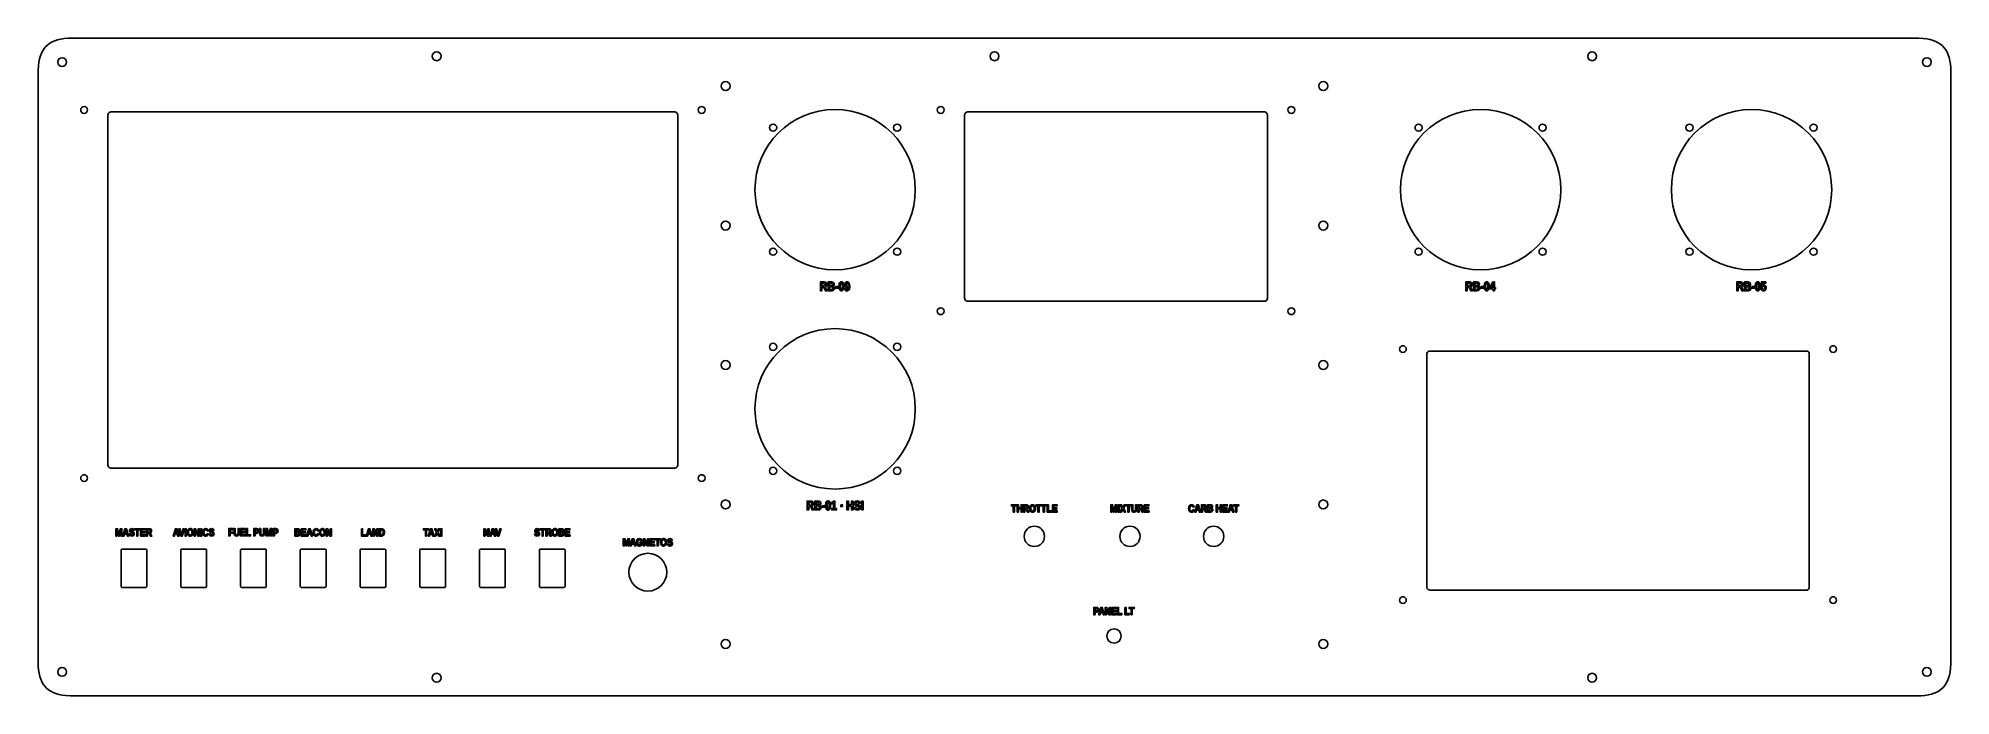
# Model space of a CAD drawing. Header units: metres. Extents: x 0 to 960, y 0 to 330.
import ezdxf

# ---------------------------------------------------------------- set-up
doc = ezdxf.new("R2010")
doc.units = ezdxf.units.M

msp = doc.modelspace()

# ---------------------------------------------------------------- linework, layer by layer
at = {"layer": 'CUT'}
for points in [[(16, 330), (944, 330), (946.0847, 329.9273), (947.9622, 329.7186), (949.6513, 329.3868), (951.1697, 328.9424), (952.5336, 328.3934), (953.7577, 327.7453), (954.8551, 327.001), (955.8366, 326.1602), (956.7107, 325.2199), (957.4834, 324.1745), (958.1579, 323.0158), (958.7348, 321.7333), (959.2117, 320.3148), (959.5836, 318.7461), (959.8431, 317.0118), (959.9806, 315.0953), (960, 314), (960, 16), (959.9273, 13.9153), (959.7186, 12.0378), (959.3868, 10.3487), (958.9424, 8.8303), (958.3934, 7.4664), (957.7453, 6.2423), (957.001, 5.1449), (956.1602, 4.1634), (955.2199, 3.2893), (954.1745, 2.5166), (953.0158, 1.8421), (951.7333, 1.2652), (950.3148, 0.7883), (948.7461, 0.4164), (947.0118, 0.1569), (945.0953, 0.0194), (944, 0), (16, 0), (13.9153, 0.0727), (12.0378, 0.2814), (10.3487, 0.6132), (8.8303, 1.0576), (7.4664, 1.6066), (6.2423, 2.2547), (5.1449, 2.999), (4.1634, 3.8398), (3.2893, 4.7801), (2.5166, 5.8255), (1.8421, 6.9842), (1.2652, 8.2667), (0.7883, 9.6852), (0.4164, 11.2539), (0.1569, 12.9882), (0.0194, 14.9047), (0, 16), (0, 314), (0.0727, 316.0847), (0.2814, 317.9622), (0.6132, 319.6513), (1.0576, 321.1697), (1.6066, 322.5336), (2.2547, 323.7577), (2.999, 324.8551), (3.8398, 325.8366), (4.7801, 326.7107), (5.8255, 327.4834), (6.9842, 328.1579), (8.2667, 328.7348), (9.6852, 329.2117), (11.2539, 329.5836), (12.9882, 329.8431), (14.9047, 329.9806), (16, 330)], [(35, 291.5), (35, 115.75), (35.0721, 115.2904), (35.2816, 114.875), (35.6083, 114.5438), (36.0208, 114.3286), (36.5, 114.25), (319.5, 114.25), (319.9596, 114.3221), (320.375, 114.5316), (320.7062, 114.8583), (320.9214, 115.2708), (321, 115.75), (321, 291.5), (320.9279, 291.9596), (320.7184, 292.375), (320.3917, 292.7062), (319.9792, 292.9214), (319.5, 293), (36.5, 293), (36.0404, 292.9279), (35.625, 292.7184), (35.2938, 292.3917), (35.0786, 291.9792), (35, 291.5)], [(465, 291.5), (465, 199.5), (465.0721, 199.0404), (465.2816, 198.625), (465.6083, 198.2938), (466.0208, 198.0786), (466.5, 198), (615.5, 198), (615.9596, 198.0721), (616.375, 198.2816), (616.7062, 198.6083), (616.9214, 199.0208), (617, 199.5), (617, 291.5), (616.9279, 291.9596), (616.7184, 292.375), (616.3917, 292.7062), (615.9792, 292.9214), (615.5, 293), (466.5, 293), (466.0404, 292.9279), (465.625, 292.7184), (465.2938, 292.3917), (465.0786, 291.9792), (465, 291.5)], [(697, 171.5), (697, 54.5), (697.0721, 54.0404), (697.2816, 53.625), (697.6083, 53.2938), (698.0208, 53.0786), (698.5, 53), (887.5, 53), (887.9596, 53.0721), (888.375, 53.2816), (888.7062, 53.6083), (888.9214, 54.0208), (889, 54.5), (889, 171.5), (888.9279, 171.9596), (888.7184, 172.375), (888.3917, 172.7062), (887.9792, 172.9214), (887.5, 173), (698.5, 173), (698.0404, 172.9279), (697.625, 172.7184), (697.2938, 172.3917), (697.0786, 171.9792), (697, 171.5)], [(41.55, 73.1), (41.55, 54.9), (41.621, 54.6432), (41.8138, 54.4593), (42.0386, 54.4001), (42.05, 54.4), (53.95, 54.4), (54.2068, 54.471), (54.3907, 54.6638), (54.4499, 54.8886), (54.45, 54.9), (54.45, 73.1), (54.379, 73.3568), (54.1862, 73.5407), (53.9614, 73.5999), (53.95, 73.6), (42.05, 73.6), (41.7932, 73.529), (41.6093, 73.3362), (41.5651, 73.2218), (41.55, 73.1)], [(71.55, 73.1), (71.55, 54.9), (71.621, 54.6432), (71.8138, 54.4593), (72.0386, 54.4001), (72.05, 54.4), (83.95, 54.4), (84.2068, 54.471), (84.3907, 54.6638), (84.4499, 54.8886), (84.45, 54.9), (84.45, 73.1), (84.379, 73.3568), (84.1862, 73.5407), (83.9614, 73.5999), (83.95, 73.6), (72.05, 73.6), (71.7932, 73.529), (71.6093, 73.3362), (71.5651, 73.2218), (71.55, 73.1)], [(101.55, 73.1), (101.55, 54.9), (101.621, 54.6432), (101.8138, 54.4593), (102.0386, 54.4001), (102.05, 54.4), (113.95, 54.4), (114.2068, 54.471), (114.3907, 54.6638), (114.4499, 54.8886), (114.45, 54.9), (114.45, 73.1), (114.379, 73.3568), (114.1862, 73.5407), (113.9614, 73.5999), (113.95, 73.6), (102.05, 73.6), (101.7932, 73.529), (101.6093, 73.3362), (101.5651, 73.2218), (101.55, 73.1)], [(131.55, 73.1), (131.55, 54.9), (131.621, 54.6432), (131.8138, 54.4593), (132.0386, 54.4001), (132.05, 54.4), (143.95, 54.4), (144.2068, 54.471), (144.3907, 54.6638), (144.4499, 54.8886), (144.45, 54.9), (144.45, 73.1), (144.379, 73.3568), (144.1862, 73.5407), (143.9614, 73.5999), (143.95, 73.6), (132.05, 73.6), (131.7932, 73.529), (131.6093, 73.3362), (131.5651, 73.2218), (131.55, 73.1)], [(161.55, 73.1), (161.55, 54.9), (161.621, 54.6432), (161.8138, 54.4593), (162.0386, 54.4001), (162.05, 54.4), (173.95, 54.4), (174.2068, 54.471), (174.3907, 54.6638), (174.4499, 54.8886), (174.45, 54.9), (174.45, 73.1), (174.379, 73.3568), (174.1862, 73.5407), (173.9614, 73.5999), (173.95, 73.6), (162.05, 73.6), (161.7932, 73.529), (161.6093, 73.3362), (161.5651, 73.2218), (161.55, 73.1)], [(191.55, 73.1), (191.55, 54.9), (191.621, 54.6432), (191.8138, 54.4593), (192.0386, 54.4001), (192.05, 54.4), (203.95, 54.4), (204.2068, 54.471), (204.3907, 54.6638), (204.4499, 54.8886), (204.45, 54.9), (204.45, 73.1), (204.379, 73.3568), (204.1862, 73.5407), (203.9614, 73.5999), (203.95, 73.6), (192.05, 73.6), (191.7932, 73.529), (191.6093, 73.3362), (191.5651, 73.2218), (191.55, 73.1)], [(221.55, 73.1), (221.55, 54.9), (221.621, 54.6432), (221.8138, 54.4593), (222.0386, 54.4001), (222.05, 54.4), (233.95, 54.4), (234.2068, 54.471), (234.3907, 54.6638), (234.4499, 54.8886), (234.45, 54.9), (234.45, 73.1), (234.379, 73.3568), (234.1862, 73.5407), (233.9614, 73.5999), (233.95, 73.6), (222.05, 73.6), (221.7932, 73.529), (221.6093, 73.3362), (221.5651, 73.2218), (221.55, 73.1)], [(251.55, 73.1), (251.55, 54.9), (251.621, 54.6432), (251.8138, 54.4593), (252.0386, 54.4001), (252.05, 54.4), (263.95, 54.4), (264.2068, 54.471), (264.3907, 54.6638), (264.4499, 54.8886), (264.45, 54.9), (264.45, 73.1), (264.379, 73.3568), (264.1862, 73.5407), (263.9614, 73.5999), (263.95, 73.6), (252.05, 73.6), (251.7932, 73.529), (251.6093, 73.3362), (251.5651, 73.2218), (251.55, 73.1)]]:
    msp.add_lwpolyline(points, close=True, dxfattribs=at)
for centre, radius in [((12, 318), 2.25), ((200, 321), 2.25), ((480, 321), 2.25), ((780, 321), 2.25), ((948, 318), 2.25), ((345, 306), 2.25), ((645, 306), 2.25), ((23, 294), 1.7), ((333, 294), 1.7), ((400, 254), 40.25), ((453, 294), 1.7), ((629, 294), 1.7), ((724, 254), 40.25), ((860, 254), 40.25), ((368.875, 285.125), 1.8), ((431.125, 285.125), 1.8), ((692.875, 285.125), 1.8), ((755.125, 285.125), 1.8), ((828.875, 285.125), 1.8), ((891.125, 285.125), 1.8), ((345, 236), 2.25), ((645, 236), 2.25), ((368.875, 222.875), 1.8), ((431.125, 222.875), 1.8), ((692.875, 222.875), 1.8), ((755.125, 222.875), 1.8), ((828.875, 222.875), 1.8), ((891.125, 222.875), 1.8), ((453, 193), 1.7), ((629, 193), 1.7), ((400, 144), 40.25), ((368.875, 175.125), 1.8), ((431.125, 175.125), 1.8), ((685, 174), 1.7), ((901, 174), 1.7), ((345, 166), 2.25), ((645, 166), 2.25), ((23, 109.25), 1.7), ((333, 109.25), 1.7), ((368.875, 112.875), 1.8), ((431.125, 112.875), 1.8), ((345, 96), 2.25), ((645, 96), 2.25), ((500, 80), 5.1), ((548, 80), 5.1), ((590, 80), 5.1), ((306, 62), 9.5), ((685, 48), 1.7), ((901, 48), 1.7), ((540, 30), 3.6), ((345, 26), 2.25), ((645, 26), 2.25), ((12, 12), 2.25), ((200, 9), 2.25), ((780, 9), 2.25), ((948, 12), 2.25)]:
    msp.add_circle(centre, radius, dxfattribs=at)
at = {"layer": 'ENGRAVE'}
for points in [[(394.2923, 204.9625), (395.1363, 203.2829), (395.9929, 203.2829), (395.0072, 205.1458), (395.3284, 205.3043), (395.5835, 205.5731), (395.7504, 205.939), (395.8102, 206.3931), (395.7267, 206.9432), (395.4733, 207.3593), (395.0481, 207.6241), (394.4529, 207.7171), (392.6358, 207.7171), (392.6358, 203.2829), (393.3979, 203.2829), (393.3979, 204.9625), (394.2923, 204.9625)], [(394.8701, 206.8349), (395.0096, 206.6123), (395.045, 206.3555), (395.0055, 206.086), (394.8875, 205.8746), (394.686, 205.7366), (394.3931, 205.6881), (393.3979, 205.6881), (393.3979, 206.9915), (394.3742, 206.9915), (394.7347, 206.9231), (394.8701, 206.8349)], [(399.5648, 203.9697), (399.6676, 204.363), (399.6767, 204.5464), (399.6049, 204.9969), (399.4451, 205.2766), (399.1651, 205.4975), (398.7728, 205.6157), (399.1234, 205.7822), (399.2939, 205.9671), (399.4369, 206.3157), (399.4657, 206.6056), (399.3775, 207.0969), (399.1161, 207.4439), (398.691, 207.6495), (398.1178, 207.7171), (396.4518, 207.7171), (396.4518, 203.2829), (398.2721, 203.2829), (398.8138, 203.3537), (399.261, 203.5769), (399.433, 203.7513), (399.5648, 203.9697)], [(398.5444, 206.9054), (398.67, 206.7103), (398.7004, 206.4792), (398.6333, 206.1704), (398.5539, 206.0673), (398.3276, 205.9548), (398.0863, 205.93), (397.214, 205.93), (397.214, 207.0318), (398.08, 207.0318), (398.3504, 207.0002), (398.5444, 206.9054)], [(398.8547, 204.9161), (398.9114, 204.6191), (398.8579, 204.3031), (398.7099, 204.1024), (398.4877, 203.9982), (398.2091, 203.9682), (397.214, 203.9682), (397.214, 205.2447), (398.1776, 205.2447), (398.4674, 205.213), (398.6987, 205.1089), (398.8547, 204.9161)], [(400.123, 205.3388), (400.123, 204.5729), (401.1292, 204.5729), (401.4646, 204.5729), (401.4646, 205.3388), (400.123, 205.3388)], [(404.3033, 204.4263), (404.3924, 205.1684), (404.3995, 205.4985), (404.305, 206.6098), (404.1092, 207.1962), (404.0436, 207.3112), (403.769, 207.6089), (403.6483, 207.6786), (403.1555, 207.7843), (402.6374, 207.6786), (402.3597, 207.4738), (402.236, 207.3112), (402.0436, 206.8745), (401.976, 206.6098), (401.8903, 205.8515), (401.8832, 205.4985), (401.976, 204.4232), (402.2343, 203.7179), (402.5101, 203.4064), (402.6296, 203.3323), (403.0078, 203.2221), (403.1335, 203.2157), (403.5374, 203.2885), (403.6388, 203.3337), (403.9199, 203.5588), (404.0388, 203.7211), (404.1892, 204.032), (404.3033, 204.4263)], [(403.6437, 206.273), (403.672, 205.4985), (403.642, 204.7379), (403.5475, 204.2491), (403.3823, 203.9898), (403.1398, 203.9145), (402.891, 203.9898), (402.7287, 204.2491), (402.6391, 204.7379), (402.6107, 205.4985), (402.6374, 206.2667), (402.7272, 206.7555), (402.8942, 207.0116), (403.1492, 207.0855), (403.3901, 207.0131), (403.5524, 206.7601), (403.6437, 206.273)], [(407.0098, 203.8005), (407.2122, 204.2748), (407.3371, 204.958), (407.3641, 205.5342), (407.3642, 205.5645), (407.2792, 206.5575), (407.0318, 207.2491), (406.7577, 207.5686), (406.6287, 207.6532), (406.2581, 207.7721), (406.073, 207.7843), (405.536, 207.6845), (405.136, 207.3937), (404.8872, 206.9243), (404.8007, 206.2919), (404.8746, 205.6761), (405.0856, 205.2115), (405.4163, 204.917), (405.8463, 204.8147), (406.0934, 204.8477), (406.3218, 204.9438), (406.5139, 205.1013), (406.6493, 205.3188), (406.6036, 204.6934), (406.4744, 204.256), (406.276, 203.9991), (406.0132, 203.9145), (405.7657, 203.9861), (405.7155, 204.027), (405.5787, 204.258), (405.5471, 204.374), (404.8668, 204.2584), (405.0195, 203.7858), (405.2557, 203.4614), (405.5817, 203.2756), (406.0037, 203.2157), (406.4265, 203.2885), (406.7586, 203.4914), (406.8915, 203.6316), (407.0098, 203.8005)], [(406.5611, 206.539), (406.5958, 206.1849), (406.55, 205.8714), (406.4272, 205.6495), (406.254, 205.5172), (406.0573, 205.4731), (405.832, 205.5344), (405.6682, 205.7045), (405.5706, 205.9627), (405.5376, 206.2856), (405.5723, 206.6195), (405.6745, 206.8714), (405.8368, 207.0303), (406.0541, 207.0855), (406.2872, 207.0163), (406.4572, 206.8256), (406.5611, 206.539)], [(718.2088, 204.9625), (719.0528, 203.2829), (719.9094, 203.2829), (718.9237, 205.1458), (719.245, 205.3043), (719.5, 205.5731), (719.667, 205.939), (719.7268, 206.3931), (719.6432, 206.9432), (719.3898, 207.3593), (718.9647, 207.6241), (718.3695, 207.7171), (716.5523, 207.7171), (716.5523, 203.2829), (717.3145, 203.2829), (717.3145, 204.9625), (718.2088, 204.9625)], [(718.7866, 206.8349), (718.9261, 206.6123), (718.9615, 206.3555), (718.922, 206.086), (718.8041, 205.8746), (718.6025, 205.7366), (718.3096, 205.6881), (717.3145, 205.6881), (717.3145, 206.9915), (718.2907, 206.9915), (718.6513, 206.9231), (718.7866, 206.8349)], [(723.4813, 203.9697), (723.5842, 204.363), (723.5932, 204.5464), (723.5214, 204.9969), (723.3616, 205.2766), (723.0816, 205.4975), (722.6894, 205.6157), (723.0399, 205.7822), (723.2105, 205.9671), (723.3534, 206.3157), (723.3822, 206.6056), (723.294, 207.0969), (723.0327, 207.4439), (722.6075, 207.6495), (722.0343, 207.7171), (720.3684, 207.7171), (720.3684, 203.2829), (722.1887, 203.2829), (722.7303, 203.3537), (723.1775, 203.5769), (723.3495, 203.7513), (723.4813, 203.9697)], [(722.461, 206.9054), (722.5865, 206.7103), (722.617, 206.4792), (722.5499, 206.1704), (722.4704, 206.0673), (722.2442, 205.9548), (722.0029, 205.93), (721.1305, 205.93), (721.1305, 207.0318), (721.9966, 207.0318), (722.267, 207.0002), (722.461, 206.9054)], [(722.7713, 204.9161), (722.828, 204.6191), (722.7744, 204.3031), (722.6264, 204.1024), (722.4043, 203.9982), (722.1257, 203.9682), (721.1305, 203.9682), (721.1305, 205.2447), (722.0942, 205.2447), (722.3839, 205.213), (722.6153, 205.1089), (722.7713, 204.9161)], [(724.0396, 205.3388), (724.0396, 204.5729), (725.0458, 204.5729), (725.3812, 204.5729), (725.3812, 205.3388), (724.0396, 205.3388)], [(728.2199, 204.4263), (728.309, 205.1684), (728.316, 205.4985), (728.2216, 206.6098), (728.0257, 207.1962), (727.9602, 207.3112), (727.6856, 207.6089), (727.5648, 207.6786), (727.0721, 207.7843), (726.5539, 207.6786), (726.2762, 207.4738), (726.1525, 207.3112), (725.9601, 206.8745), (725.8926, 206.6098), (725.8069, 205.8515), (725.7998, 205.4985), (725.8926, 204.4232), (726.1508, 203.7179), (726.4267, 203.4064), (726.5462, 203.3323), (726.9244, 203.2221), (727.05, 203.2157), (727.454, 203.2885), (727.5554, 203.3337), (727.8364, 203.5588), (727.9553, 203.7211), (728.1058, 204.032), (728.2199, 204.4263)], [(727.5602, 206.273), (727.5886, 205.4985), (727.5585, 204.7379), (727.4641, 204.2491), (727.2988, 203.9898), (727.0563, 203.9145), (726.8076, 203.9898), (726.6453, 204.2491), (726.5556, 204.7379), (726.5273, 205.4985), (726.5539, 206.2667), (726.6438, 206.7555), (726.8107, 207.0116), (727.0658, 207.0855), (727.3066, 207.0131), (727.4689, 206.7601), (727.5602, 206.273)], [(730.9627, 203.2829), (730.9627, 204.1832), (731.4477, 204.1832), (731.4477, 204.8416), (730.9627, 204.8416), (730.9627, 207.7171), (730.1502, 207.7171), (728.6133, 204.8513), (728.6133, 204.1832), (730.2698, 204.1832), (730.2698, 203.2829), (730.9627, 203.2829)], [(730.2713, 206.4336), (730.2698, 206.2936), (730.2698, 204.8416), (729.2054, 204.8416), (730.0494, 206.4124), (730.1155, 206.5382), (730.188, 206.685), (730.2509, 206.8221), (730.2919, 206.9172), (730.2839, 206.7864), (730.2761, 206.6117), (730.2713, 206.4336)], [(854.2687, 204.9625), (855.1127, 203.2829), (855.9693, 203.2829), (854.9836, 205.1458), (855.3048, 205.3043), (855.5599, 205.5731), (855.7268, 205.939), (855.7866, 206.3931), (855.7031, 206.9432), (855.4497, 207.3593), (855.0245, 207.6241), (854.4293, 207.7171), (852.6122, 207.7171), (852.6122, 203.2829), (853.3743, 203.2829), (853.3743, 204.9625), (854.2687, 204.9625)], [(854.8465, 206.8349), (854.9859, 206.6123), (855.0214, 206.3555), (854.9819, 206.086), (854.8639, 205.8746), (854.6623, 205.7366), (854.3695, 205.6881), (853.3743, 205.6881), (853.3743, 206.9915), (854.3506, 206.9915), (854.7111, 206.9231), (854.8465, 206.8349)], [(859.5412, 203.9697), (859.644, 204.363), (859.6531, 204.5464), (859.5813, 204.9969), (859.4215, 205.2766), (859.1415, 205.4975), (858.7492, 205.6157), (859.0998, 205.7822), (859.2703, 205.9671), (859.4133, 206.3157), (859.4421, 206.6056), (859.3539, 207.0969), (859.0925, 207.4439), (858.6673, 207.6495), (858.0942, 207.7171), (856.4282, 207.7171), (856.4282, 203.2829), (858.2485, 203.2829), (858.7902, 203.3537), (859.2374, 203.5769), (859.4094, 203.7513), (859.5412, 203.9697)], [(858.5208, 206.9054), (858.6464, 206.7103), (858.6768, 206.4792), (858.6097, 206.1704), (858.5302, 206.0673), (858.304, 205.9548), (858.0627, 205.93), (857.1903, 205.93), (857.1903, 207.0318), (858.0564, 207.0318), (858.3268, 207.0002), (858.5208, 206.9054)], [(858.8311, 204.9161), (858.8878, 204.6191), (858.8343, 204.3031), (858.6862, 204.1024), (858.4641, 203.9982), (858.1855, 203.9682), (857.1903, 203.9682), (857.1903, 205.2447), (858.154, 205.2447), (858.4437, 205.213), (858.6751, 205.1089), (858.8311, 204.9161)], [(860.0994, 205.3388), (860.0994, 204.5729), (861.1056, 204.5729), (861.441, 204.5729), (861.441, 205.3388), (860.0994, 205.3388)], [(864.2797, 204.4263), (864.3688, 205.1684), (864.3759, 205.4985), (864.2814, 206.6098), (864.0855, 207.1962), (864.02, 207.3112), (863.7454, 207.6089), (863.6247, 207.6786), (863.1319, 207.7843), (862.6138, 207.6786), (862.3361, 207.4738), (862.2123, 207.3112), (862.02, 206.8745), (861.9524, 206.6098), (861.8667, 205.8515), (861.8596, 205.4985), (861.9524, 204.4232), (862.2107, 203.7179), (862.4865, 203.4064), (862.606, 203.3323), (862.9842, 203.2221), (863.1099, 203.2157), (863.5138, 203.2885), (863.6152, 203.3337), (863.8963, 203.5588), (864.0152, 203.7211), (864.1656, 204.032), (864.2797, 204.4263)], [(863.6201, 206.273), (863.6484, 205.4985), (863.6184, 204.7379), (863.5239, 204.2491), (863.3587, 203.9898), (863.1162, 203.9145), (862.8674, 203.9898), (862.7051, 204.2491), (862.6154, 204.7379), (862.5871, 205.4985), (862.6138, 206.2667), (862.7036, 206.7555), (862.8705, 207.0116), (863.1256, 207.0855), (863.3664, 207.0131), (863.5287, 206.7601), (863.6201, 206.273)], [(867.3011, 204.1374), (867.3878, 204.7513), (867.3106, 205.3465), (867.087, 205.8067), (866.7279, 206.1053), (866.3641, 206.2069), (866.2478, 206.2121), (865.8619, 206.129), (865.5896, 205.9298), (865.6494, 207.0587), (867.1768, 207.0587), (867.1768, 207.7171), (864.9881, 207.7171), (864.8621, 205.2178), (865.5707, 205.2178), (865.7674, 205.4177), (866.0651, 205.5), (866.3076, 205.4465), (866.4886, 205.2924), (866.602, 205.0501), (866.6414, 204.7324), (866.5737, 204.2958), (866.4808, 204.1252), (866.257, 203.9515), (866.0494, 203.9145), (865.81, 203.96), (865.6446, 204.0812), (865.5407, 204.2542), (865.4825, 204.4555), (864.7582, 204.3833), (864.8793, 203.925), (865.125, 203.5531), (865.5077, 203.3052), (866.0399, 203.2157), (866.5168, 203.2885), (866.6226, 203.3304), (866.9694, 203.5681), (867.0446, 203.6506), (867.3011, 204.1374)], [(387.6154, 94.9625), (388.4594, 93.2829), (389.316, 93.2829), (388.3303, 95.1458), (388.6515, 95.3043), (388.9066, 95.5731), (389.0735, 95.939), (389.1333, 96.3931), (389.0498, 96.9432), (388.7963, 97.3593), (388.3712, 97.6241), (387.776, 97.7171), (385.9589, 97.7171), (385.9589, 93.2829), (386.721, 93.2829), (386.721, 94.9625), (387.6154, 94.9625)], [(388.1932, 96.8349), (388.3326, 96.6123), (388.368, 96.3555), (388.3286, 96.086), (388.2106, 95.8746), (388.009, 95.7366), (387.7162, 95.6881), (386.721, 95.6881), (386.721, 96.9915), (387.6973, 96.9915), (388.0578, 96.9231), (388.1932, 96.8349)], [(392.8878, 93.9697), (392.9907, 94.363), (392.9997, 94.5464), (392.928, 94.9969), (392.7682, 95.2766), (392.4881, 95.4975), (392.0959, 95.6157), (392.4465, 95.7822), (392.617, 95.9671), (392.76, 96.3157), (392.7887, 96.6056), (392.7006, 97.0969), (392.4392, 97.4439), (392.014, 97.6495), (391.4409, 97.7171), (389.7749, 97.7171), (389.7749, 93.2829), (391.5952, 93.2829), (392.1369, 93.3537), (392.584, 93.5769), (392.756, 93.7513), (392.8878, 93.9697)], [(391.8675, 96.9054), (391.9931, 96.7103), (392.0235, 96.4792), (391.9564, 96.1704), (391.8769, 96.0673), (391.6507, 95.9548), (391.4094, 95.93), (390.537, 95.93), (390.537, 97.0318), (391.4031, 97.0318), (391.6735, 97.0002), (391.8675, 96.9054)], [(397.6264, 94.4263), (397.7155, 95.1684), (397.7226, 95.4985), (397.6281, 96.6098), (397.4322, 97.1962), (397.3667, 97.3112), (397.0921, 97.6089), (396.9714, 97.6786), (396.4786, 97.7843), (395.9605, 97.6786), (395.6827, 97.4738), (395.559, 97.3112), (395.3667, 96.8745), (395.2991, 96.6098), (395.2134, 95.8515), (395.2063, 95.4985), (395.2991, 94.4232), (395.5574, 93.7179), (395.8332, 93.4064), (395.9527, 93.3323), (396.3309, 93.2221), (396.4566, 93.2157), (396.8605, 93.2885), (396.9619, 93.3337), (397.243, 93.5588), (397.3619, 93.7211), (397.5123, 94.032), (397.6264, 94.4263)], [(396.9668, 96.273), (396.9951, 95.4985), (396.9651, 94.7379), (396.8706, 94.2491), (396.7054, 93.9898), (396.4629, 93.9145), (396.2141, 93.9898), (396.0518, 94.2491), (395.9621, 94.7379), (395.9338, 95.4985), (395.9605, 96.2667), (396.0503, 96.7555), (396.2172, 97.0116), (396.4723, 97.0855), (396.7131, 97.0131), (396.8754, 96.7601), (396.9668, 96.273)], [(398.2749, 93.9413), (398.2749, 93.2829), (400.7345, 93.2829), (400.7345, 93.9413), (399.9, 93.9413), (399.9, 97.7171), (399.2134, 97.7171), (398.3033, 96.9965), (398.3033, 96.3012), (399.1756, 96.965), (399.1756, 93.9413), (398.2749, 93.9413)], [(408.2721, 95.1775), (408.2721, 93.2829), (408.8437, 93.2829), (409.0342, 93.2829), (409.0342, 97.7171), (408.2721, 97.7171), (408.2721, 95.9434), (406.6881, 95.9434), (406.6881, 97.7171), (405.9259, 97.7171), (405.9259, 93.2829), (406.6881, 93.2829), (406.6881, 95.1775), (408.2721, 95.1775)], [(412.6187, 94.0091), (412.7086, 94.5598), (412.6534, 95.006), (412.5022, 95.3312), (412.274, 95.5621), (411.9889, 95.7223), (411.6693, 95.8363), (411.3324, 95.9312), (410.9765, 96.0316), (410.6994, 96.1485), (410.5182, 96.3253), (410.4537, 96.5953), (410.4867, 96.799), (410.5986, 96.968), (410.811, 97.0832), (411.1465, 97.1259), (411.5199, 97.0583), (411.6456, 96.981), (411.8185, 96.7436), (411.8772, 96.5497), (412.6141, 96.6726), (412.4676, 97.1622), (412.1967, 97.5103), (411.7701, 97.7164), (411.1591, 97.7843), (410.5797, 97.715), (410.1214, 97.496), (409.8718, 97.2114), (409.819, 97.1103), (409.7187, 96.7177), (409.7105, 96.5435), (409.7609, 96.1221), (409.9009, 95.8093), (410.1119, 95.5846), (410.3733, 95.4274), (410.6679, 95.3142), (410.9796, 95.2271), (411.3527, 95.124), (411.6676, 94.9991), (411.8866, 94.8067), (411.9685, 94.5074), (411.8997, 94.2072), (411.7638, 94.0579), (411.4698, 93.9407), (411.1717, 93.9145), (410.7922, 93.9632), (410.5324, 94.1017), (410.3687, 94.3142), (410.2774, 94.585), (409.5404, 94.437), (409.7183, 93.9115), (410.038, 93.5282), (410.5119, 93.2947), (411.1497, 93.2157), (411.8535, 93.3119), (412.3384, 93.5848), (412.5038, 93.7793), (412.6187, 94.0091)], [(413.2759, 97.7171), (413.2759, 93.2829), (413.8498, 93.2829), (414.0411, 93.2829), (414.0411, 97.7171), (413.2759, 97.7171)], [(392.1778, 94.9161), (392.2345, 94.6191), (392.1809, 94.3031), (392.0329, 94.1024), (391.8108, 93.9982), (391.5322, 93.9682), (390.537, 93.9682), (390.537, 95.2447), (391.5007, 95.2447), (391.7904, 95.213), (392.0218, 95.1089), (392.1778, 94.9161)], [(393.4461, 95.3388), (393.4461, 94.5729), (394.4523, 94.5729), (394.7877, 94.5729), (394.7877, 95.3388), (393.4461, 95.3388)], [(402.7861, 95.9031), (402.7861, 94.9491), (403.6742, 94.9491), (403.6742, 95.9031), (402.7861, 95.9031)], [(490.075, 92.1685), (490.075, 95.2432), (491.048, 95.2432), (491.048, 95.8315), (488.475, 95.8315), (488.475, 95.2432), (489.4454, 95.2432), (489.4454, 92.1685), (490.075, 92.1685)], [(493.3191, 93.7336), (493.3191, 92.1685), (493.9487, 92.1685), (493.9487, 95.8315), (493.3191, 95.8315), (493.3191, 94.3663), (492.0105, 94.3663), (492.0105, 95.8315), (491.381, 95.8315), (491.381, 92.1685), (492.0105, 92.1685), (492.0105, 93.7336), (493.3191, 93.7336)], [(495.9018, 93.556), (496.599, 92.1685), (497.3066, 92.1685), (496.4923, 93.7074), (496.7577, 93.8384), (496.9684, 94.0604), (497.1063, 94.3627), (497.1557, 94.7378), (497.0867, 95.1922), (496.8774, 95.536), (496.5261, 95.7547), (496.0345, 95.8315), (494.5334, 95.8315), (494.5334, 92.1685), (495.1629, 92.1685), (495.1629, 93.556), (495.9018, 93.556)], [(496.3791, 95.1027), (496.501, 94.8959), (496.5235, 94.7068), (496.4909, 94.4841), (496.3935, 94.3094), (496.227, 94.1955), (495.985, 94.1554), (495.1629, 94.1554), (495.1629, 95.2321), (495.9694, 95.2321), (496.2045, 95.1997), (496.3791, 95.1027)], [(500.5058, 93.2348), (500.6099, 94.0156), (500.5096, 94.7872), (500.2941, 95.2692), (500.2171, 95.3767), (499.8934, 95.6706), (499.741, 95.7541), (499.3144, 95.8737), (499.0906, 95.887), (498.5916, 95.8143), (498.4414, 95.7555), (498.079, 95.5065), (497.9653, 95.3807), (497.7342, 94.9737), (497.6727, 94.7912), (497.5739, 94.0156), (497.6687, 93.253), (497.8781, 92.7612), (497.9537, 92.6505), (498.2735, 92.3446), (498.4272, 92.2549), (498.8398, 92.1298), (499.088, 92.113), (499.5707, 92.1857), (499.7266, 92.2483), (500.0886, 92.5026), (500.2053, 92.6335), (500.3787, 92.9088), (500.5058, 93.2348)], [(499.9113, 94.5392), (499.9673, 94.0156), (499.9165, 93.4946), (499.7578, 93.0818), (499.4846, 92.8102), (499.088, 92.7124), (498.7068, 92.809), (498.431, 93.078), (498.2645, 93.4894), (498.2087, 94.0156), (498.2633, 94.5392), (498.4298, 94.9402), (498.7056, 95.1974), (499.0906, 95.2876), (499.4704, 95.1974), (499.7448, 94.9402), (499.9113, 94.5392)], [(502.4403, 92.1685), (502.4403, 95.2432), (503.4133, 95.2432), (503.4133, 95.8315), (500.8404, 95.8315), (500.8404, 95.2432), (501.8108, 95.2432), (501.8108, 92.1685), (502.4403, 92.1685)], [(505.1043, 92.1685), (505.1043, 95.2432), (506.0773, 95.2432), (506.0773, 95.8315), (503.5044, 95.8315), (503.5044, 95.2432), (504.4748, 95.2432), (504.4748, 92.1685), (505.1043, 92.1685)], [(506.4103, 95.8315), (506.4103, 92.1685), (508.6528, 92.1685), (508.6528, 92.7568), (507.0399, 92.7568), (507.0399, 95.8315), (506.4103, 95.8315)], [(509.0743, 95.8315), (509.0743, 92.1685), (511.525, 92.1685), (511.525, 92.7568), (509.7039, 92.7568), (509.7039, 93.7225), (511.309, 93.7225), (511.309, 94.3108), (509.7039, 94.3108), (509.7039, 95.2432), (511.4391, 95.2432), (511.4391, 95.8315), (509.0743, 95.8315)], [(540.9028, 94.418), (540.9028, 92.1963), (541.4621, 92.1963), (541.4621, 95.8592), (540.6218, 95.8592), (540.0937, 93.7997), (540.0703, 93.7091), (540.0443, 93.6058), (540.0183, 93.4944), (539.9923, 93.3833), (539.935, 93.1248), (539.8804, 93.3893), (539.831, 93.615), (539.7867, 93.8125), (539.2482, 95.8592), (538.4053, 95.8592), (538.4053, 92.1963), (538.9646, 92.1963), (538.9646, 94.418), (538.9606, 94.6573), (538.9516, 94.9201), (538.9386, 95.2167), (539.0297, 94.8264), (539.0661, 94.6665), (539.1051, 94.5047), (539.1389, 94.3578), (539.1676, 94.2416), (539.7087, 92.1963), (540.1587, 92.1963), (540.6999, 94.2411), (540.7311, 94.3592), (540.7649, 94.5035), (540.8013, 94.6658), (540.8378, 94.8282), (540.9236, 95.2167), (540.9132, 94.9487), (540.9054, 94.6911), (540.9028, 94.418)], [(542.0461, 95.8592), (542.0461, 92.1963), (542.6783, 92.1963), (542.6783, 95.8592), (542.0461, 95.8592)], [(544.4241, 93.6568), (545.1785, 92.1963), (545.8393, 92.1963), (544.8403, 94.1238), (545.7535, 95.8592), (545.0901, 95.8592), (544.4241, 94.5644), (543.7555, 95.8592), (543.0895, 95.8592), (544.0443, 94.1226), (543.0036, 92.1963), (543.6696, 92.1963), (544.4241, 93.6568)], [(547.5333, 92.1963), (547.5333, 95.2709), (548.5063, 95.2709), (548.5063, 95.8592), (545.9333, 95.8592), (545.9333, 95.2709), (546.9037, 95.2709), (546.9037, 92.1963), (547.5333, 92.1963)], [(549.5729, 92.2226), (550.088, 92.1408), (550.6291, 92.2278), (551.0558, 92.496), (551.2847, 92.8299), (551.3354, 92.9526), (551.4294, 93.4242), (551.4356, 93.6058), (551.4356, 95.8592), (550.806, 95.8592), (550.806, 93.6514), (550.754, 93.2426), (550.6095, 92.9587), (550.3884, 92.7934), (550.1062, 92.7402), (549.8317, 92.7908), (549.6209, 92.9497), (549.487, 93.2256), (549.4402, 93.6254), (549.4402, 95.8592), (548.8106, 95.8592), (548.8106, 93.5668), (548.9055, 92.9214), (549.1697, 92.4777), (549.5729, 92.2226)], [(553.3601, 93.5838), (554.0573, 92.1963), (554.7649, 92.1963), (553.9506, 93.7352), (554.216, 93.8661), (554.4267, 94.0881), (554.5646, 94.3904), (554.614, 94.7655), (554.545, 95.22), (554.3356, 95.5637), (553.9844, 95.7824), (553.4927, 95.8592), (551.9916, 95.8592), (551.9916, 92.1963), (552.6212, 92.1963), (552.6212, 93.5838), (553.3601, 93.5838)], [(553.8374, 95.1305), (553.9593, 94.9236), (553.9818, 94.7345), (553.9492, 94.5118), (553.8518, 94.3372), (553.6853, 94.2232), (553.4433, 94.1831), (552.6212, 94.1831), (552.6212, 95.2598), (553.4277, 95.2598), (553.6628, 95.2275), (553.8374, 95.1305)], [(555.144, 95.8592), (555.144, 92.1963), (557.5947, 92.1963), (557.5947, 92.7846), (555.7736, 92.7846), (555.7736, 93.7503), (557.3788, 93.7503), (557.3788, 94.3385), (555.7736, 94.3385), (555.7736, 95.2709), (557.5088, 95.2709), (557.5088, 95.8592), (555.144, 95.8592)], [(579.2389, 92.7738), (578.9319, 92.7124), (578.5312, 92.809), (578.2581, 93.078), (578.1006, 93.4894), (578.0499, 94.0156), (578.1006, 94.5392), (578.2567, 94.9402), (578.526, 95.1974), (578.9189, 95.2876), (579.2076, 95.2366), (579.43, 95.1022), (579.5875, 94.9102), (579.6785, 94.6842), (580.2326, 94.8698), (580.0674, 95.2784), (579.802, 95.6001), (579.421, 95.8117), (578.9059, 95.887), (578.3957, 95.8143), (578.2451, 95.7555), (577.8935, 95.5107), (577.7806, 95.3807), (577.5628, 94.9708), (577.5074, 94.7912), (577.4178, 94.0156), (577.5074, 93.253), (577.7085, 92.7641), (577.7846, 92.6505), (578.099, 92.3471), (578.2567, 92.2549), (578.6692, 92.1307), (578.9319, 92.113), (579.4522, 92.2025), (579.8332, 92.4375), (580.1, 92.7722), (580.2717, 93.159), (579.7253, 93.4124), (579.6213, 93.159), (579.4638, 92.9344), (579.2389, 92.7738)], [(582.5395, 93.1009), (582.8049, 92.1685), (583.2732, 92.1685), (583.4293, 92.1685), (582.3366, 95.8315), (581.5952, 95.8315), (580.4999, 92.1685), (581.1295, 92.1685), (581.3948, 93.1009), (582.5395, 93.1009)], [(582.0504, 94.9213), (582.1025, 94.7362), (582.399, 93.6781), (581.5353, 93.6781), (581.8319, 94.7362), (581.8839, 94.9194), (581.9256, 95.0876), (581.9542, 95.2121), (581.9672, 95.2696), (581.9776, 95.2134), (582.0088, 95.0874), (582.0504, 94.9213)], [(585.2028, 93.556), (585.9, 92.1685), (586.6077, 92.1685), (585.7934, 93.7074), (586.0587, 93.8384), (586.2695, 94.0604), (586.4073, 94.3627), (586.4568, 94.7378), (586.3877, 95.1922), (586.1784, 95.536), (585.8272, 95.7547), (585.3355, 95.8315), (583.8344, 95.8315), (583.8344, 92.1685), (584.464, 92.1685), (584.464, 93.556), (585.2028, 93.556)], [(585.6801, 95.1027), (585.8021, 94.8959), (585.8246, 94.7068), (585.792, 94.4841), (585.6945, 94.3094), (585.528, 94.1955), (585.2861, 94.1554), (584.464, 94.1554), (584.464, 95.2321), (585.2705, 95.2321), (585.5056, 95.1997), (585.6801, 95.1027)], [(589.5583, 92.7358), (589.6508, 93.2123), (589.5797, 93.615), (589.4595, 93.8155), (589.2003, 94.0115), (588.9041, 94.0956), (589.2161, 94.2514), (589.3346, 94.3859), (589.4591, 94.7064), (589.4765, 94.9133), (589.4036, 95.3192), (589.1877, 95.6059), (588.8365, 95.7756), (588.363, 95.8315), (586.9868, 95.8315), (586.9868, 92.1685), (588.4905, 92.1685), (588.938, 92.227), (589.3074, 92.4113), (589.5583, 92.7358)], [(588.7154, 95.161), (588.8251, 94.9787), (588.8443, 94.8089), (588.7782, 94.5356), (588.7232, 94.4686), (588.5124, 94.3705), (588.337, 94.3552), (587.6164, 94.3552), (587.6164, 95.2654), (588.3318, 95.2654), (588.5552, 95.2393), (588.7154, 95.161)], [(588.9718, 93.5177), (589.0186, 93.2723), (588.9744, 93.0112), (588.8521, 92.8454), (588.6686, 92.7594), (588.4385, 92.7346), (587.6164, 92.7346), (587.6164, 93.7891), (588.4124, 93.7891), (588.6518, 93.7629), (588.8429, 93.6769), (588.9718, 93.5177)], [(593.2872, 93.7336), (593.2872, 92.1685), (593.9168, 92.1685), (593.9168, 95.8315), (593.2872, 95.8315), (593.2872, 94.3663), (591.9787, 94.3663), (591.9787, 95.8315), (591.3491, 95.8315), (591.3491, 92.1685), (591.9787, 92.1685), (591.9787, 93.7336), (593.2872, 93.7336)], [(594.5015, 95.8315), (594.5015, 92.1685), (596.9521, 92.1685), (596.9521, 92.7568), (595.131, 92.7568), (595.131, 93.7225), (596.7362, 93.7225), (596.7362, 94.3108), (595.131, 94.3108), (595.131, 95.2432), (596.8663, 95.2432), (596.8663, 95.8315), (594.5015, 95.8315)], [(599.2783, 93.1009), (599.5436, 92.1685), (600.0119, 92.1685), (600.168, 92.1685), (599.0753, 95.8315), (598.3339, 95.8315), (597.2386, 92.1685), (597.8682, 92.1685), (598.1336, 93.1009), (599.2783, 93.1009)], [(598.7892, 94.9213), (598.8412, 94.7362), (599.1378, 93.6781), (598.2741, 93.6781), (598.5706, 94.7362), (598.6227, 94.9194), (598.6643, 95.0876), (598.6929, 95.2121), (598.7059, 95.2696), (598.7163, 95.2134), (598.7475, 95.0874), (598.7892, 94.9213)], [(601.6093, 92.1685), (601.6093, 95.2432), (602.5822, 95.2432), (602.5822, 95.8315), (600.0093, 95.8315), (600.0093, 95.2432), (600.9797, 95.2432), (600.9797, 92.1685), (601.6093, 92.1685)], [(41.463, 82.3902), (41.463, 80.1685), (42.0223, 80.1685), (42.0223, 83.8315), (41.182, 83.8315), (40.6539, 81.7719), (40.6305, 81.6814), (40.6045, 81.578), (40.5785, 81.4667), (40.5525, 81.3555), (40.4952, 81.0971), (40.4406, 81.3616), (40.3912, 81.5872), (40.3469, 81.7848), (39.8084, 83.8315), (38.9655, 83.8315), (38.9655, 80.1685), (39.5248, 80.1685), (39.5248, 82.3902), (39.5208, 82.6296), (39.5118, 82.8923), (39.4988, 83.1889), (39.5899, 82.7987), (39.6263, 82.6388), (39.6653, 82.477), (39.6991, 82.3301), (39.7278, 82.2138), (40.2689, 80.1685), (40.719, 80.1685), (41.2601, 82.2133), (41.2913, 82.3314), (41.3251, 82.4757), (41.3615, 82.6381), (41.398, 82.8004), (41.4838, 83.1889), (41.4734, 82.9209), (41.4656, 82.6634), (41.463, 82.3902)], [(44.4638, 81.1009), (44.7292, 80.1685), (45.1974, 80.1685), (45.3535, 80.1685), (44.2609, 83.8315), (43.5194, 83.8315), (42.4242, 80.1685), (43.0538, 80.1685), (43.3191, 81.1009), (44.4638, 81.1009)], [(43.9747, 82.9213), (44.0267, 82.7362), (44.3233, 81.6781), (43.4596, 81.6781), (43.7562, 82.7362), (43.8082, 82.9194), (43.8498, 83.0876), (43.8784, 83.2121), (43.8915, 83.2696), (43.9019, 83.2134), (43.9331, 83.0874), (43.9747, 82.9213)], [(48.1351, 80.7684), (48.2093, 81.2234), (48.1637, 81.5919), (48.0388, 81.8606), (47.8503, 82.0513), (47.6148, 82.1837), (47.3508, 82.2778), (47.0725, 82.3562), (46.7785, 82.4391), (46.5495, 82.5357), (46.3999, 82.6818), (46.3466, 82.9048), (46.3739, 83.0731), (46.4663, 83.2127), (46.6418, 83.3079), (46.919, 83.3431), (47.2498, 83.2766), (47.3312, 83.2234), (47.4842, 83.0025), (47.5225, 82.8672), (48.1313, 82.9686), (48.0102, 83.3731), (47.7865, 83.6607), (47.4341, 83.831), (46.9294, 83.887), (46.4507, 83.8298), (46.0721, 83.6489), (45.8223, 83.3303), (45.7327, 82.862), (45.7743, 82.5139), (45.89, 82.2555), (46.0643, 82.0699), (46.2802, 81.94), (46.5235, 81.8465), (46.7811, 81.7745), (47.0893, 81.6894), (47.3494, 81.5862), (47.5303, 81.4273), (47.598, 81.18), (47.53, 80.9135), (47.4289, 80.8087), (47.1562, 80.7065), (46.9398, 80.6902), (46.6262, 80.7304), (46.4117, 80.8449), (46.2764, 81.0204), (46.2009, 81.2442), (45.5922, 81.1219), (45.7391, 80.6878), (46.0032, 80.3711), (46.3947, 80.1782), (46.9216, 80.113), (47.5029, 80.1924), (47.9036, 80.4179), (48.1351, 80.7684)], [(50.036, 80.1685), (50.036, 83.2432), (51.009, 83.2432), (51.009, 83.8315), (48.436, 83.8315), (48.436, 83.2432), (49.4064, 83.2432), (49.4064, 80.1685), (50.036, 80.1685)], [(51.342, 83.8315), (51.342, 80.1685), (53.7926, 80.1685), (53.7926, 80.7568), (51.9715, 80.7568), (51.9715, 81.7225), (53.5767, 81.7225), (53.5767, 82.3108), (51.9715, 82.3108), (51.9715, 83.2432), (53.7068, 83.2432), (53.7068, 83.8315), (51.342, 83.8315)], [(55.6297, 81.556), (56.3269, 80.1685), (57.0345, 80.1685), (56.2202, 81.7074), (56.4856, 81.8384), (56.6963, 82.0604), (56.8342, 82.3627), (56.8836, 82.7378), (56.8146, 83.1922), (56.6052, 83.536), (56.254, 83.7547), (55.7623, 83.8315), (54.2612, 83.8315), (54.2612, 80.1685), (54.8908, 80.1685), (54.8908, 81.556), (55.6297, 81.556)], [(56.107, 83.1027), (56.2289, 82.8959), (56.2514, 82.7068), (56.2188, 82.4841), (56.1214, 82.3094), (55.9549, 82.1955), (55.7129, 82.1554), (54.8908, 82.1554), (54.8908, 83.2321), (55.6973, 83.2321), (55.9324, 83.1997), (56.107, 83.1027)], [(69.7878, 81.1009), (70.0531, 80.1685), (70.5214, 80.1685), (70.6775, 80.1685), (69.5848, 83.8315), (68.8434, 83.8315), (67.7482, 80.1685), (68.3777, 80.1685), (68.6431, 81.1009), (69.7878, 81.1009)], [(69.2987, 82.9213), (69.3507, 82.7362), (69.6473, 81.6781), (68.7836, 81.6781), (69.0801, 82.7362), (69.1322, 82.9194), (69.1738, 83.0876), (69.2024, 83.2121), (69.2154, 83.2696), (69.2258, 83.2134), (69.2571, 83.0874), (69.2987, 82.9213)], [(71.6115, 80.1685), (72.2488, 80.1685), (73.3545, 83.8315), (72.7015, 83.8315), (72.0849, 81.4786), (72.0277, 81.2343), (71.9783, 81.0107), (71.9314, 80.7872), (71.8846, 81.0166), (71.8326, 81.2388), (71.7754, 81.4781), (71.1562, 83.8315), (70.498, 83.8315), (71.6115, 80.1685)], [(73.68, 83.8315), (73.68, 80.1685), (74.3122, 80.1685), (74.3122, 83.8315), (73.68, 83.8315)], [(77.71, 81.2348), (77.8141, 82.0156), (77.7138, 82.7872), (77.4983, 83.2692), (77.4212, 83.3767), (77.0975, 83.6706), (76.9452, 83.7541), (76.5185, 83.8737), (76.2948, 83.887), (75.7958, 83.8143), (75.6456, 83.7555), (75.2832, 83.5065), (75.1695, 83.3807), (74.9384, 82.9737), (74.8769, 82.7912), (74.7781, 82.0156), (74.8729, 81.253), (75.0823, 80.7612), (75.1579, 80.6505), (75.4777, 80.3446), (75.6314, 80.2549), (76.044, 80.1298), (76.2922, 80.113), (76.7749, 80.1857), (76.9308, 80.2483), (77.2928, 80.5026), (77.4094, 80.6335), (77.5828, 80.9088), (77.71, 81.2348)], [(77.1155, 82.5392), (77.1715, 82.0156), (77.1207, 81.4946), (76.962, 81.0818), (76.6888, 80.8102), (76.2922, 80.7124), (75.911, 80.809), (75.6352, 81.078), (75.4687, 81.4894), (75.4128, 82.0156), (75.4675, 82.5392), (75.634, 82.9402), (75.9097, 83.1974), (76.2948, 83.2876), (76.6746, 83.1974), (76.949, 82.9402), (77.1155, 82.5392)], [(78.8068, 82.9907), (80.1154, 80.1685), (80.8542, 80.1685), (80.8542, 83.8315), (80.2949, 83.8315), (80.2949, 81.6991), (80.3013, 81.4414), (80.3157, 81.2123), (80.3339, 80.9831), (79.0045, 83.8315), (78.2865, 83.8315), (78.2865, 80.1685), (78.8459, 80.1685), (78.8459, 82.3301), (78.8406, 82.5484), (78.8276, 82.7617), (78.8068, 82.9907)], [(81.4389, 83.8315), (81.4389, 80.1685), (82.0711, 80.1685), (82.0711, 83.8315), (81.4389, 83.8315)], [(84.358, 80.7738), (84.051, 80.7124), (83.6504, 80.809), (83.3772, 81.078), (83.2198, 81.4894), (83.1691, 82.0156), (83.2198, 82.5392), (83.3758, 82.9402), (83.6452, 83.1974), (84.038, 83.2876), (84.3268, 83.2366), (84.5491, 83.1022), (84.7066, 82.9102), (84.7977, 82.6842), (85.3518, 82.8698), (85.1865, 83.2784), (84.9212, 83.6001), (84.5401, 83.8117), (84.025, 83.887), (83.5148, 83.8143), (83.3642, 83.7555), (83.0127, 83.5107), (82.8998, 83.3807), (82.682, 82.9708), (82.6266, 82.7912), (82.5369, 82.0156), (82.6266, 81.253), (82.8276, 80.7641), (82.9038, 80.6505), (83.2181, 80.3471), (83.3758, 80.2549), (83.7884, 80.1307), (84.051, 80.113), (84.5713, 80.2025), (84.9524, 80.4375), (85.2191, 80.7722), (85.3908, 81.159), (84.8445, 81.4124), (84.7404, 81.159), (84.583, 80.9344), (84.358, 80.7738)], [(88.1776, 80.7684), (88.2518, 81.2234), (88.2062, 81.5919), (88.0814, 81.8606), (87.8928, 82.0513), (87.6573, 82.1837), (87.3933, 82.2778), (87.115, 82.3562), (86.821, 82.4391), (86.5921, 82.5357), (86.4424, 82.6818), (86.3891, 82.9048), (86.4164, 83.0731), (86.5088, 83.2127), (86.6843, 83.3079), (86.9615, 83.3431), (87.2923, 83.2766), (87.3737, 83.2234), (87.5267, 83.0025), (87.565, 82.8672), (88.1738, 82.9686), (88.0527, 83.3731), (87.829, 83.6607), (87.4766, 83.831), (86.9719, 83.887), (86.4932, 83.8298), (86.1146, 83.6489), (85.8648, 83.3303), (85.7752, 82.862), (85.8168, 82.5139), (85.9325, 82.2555), (86.1068, 82.0699), (86.3227, 81.94), (86.566, 81.8465), (86.8236, 81.7745), (87.1318, 81.6894), (87.3919, 81.5862), (87.5728, 81.4273), (87.6405, 81.18), (87.5725, 80.9135), (87.4714, 80.8087), (87.1987, 80.7065), (86.9823, 80.6902), (86.6687, 80.7304), (86.4542, 80.8449), (86.3189, 81.0204), (86.2435, 81.2442), (85.6347, 81.1219), (85.7816, 80.6878), (86.0457, 80.3711), (86.4372, 80.1782), (86.9641, 80.113), (87.5454, 80.1924), (87.9461, 80.4179), (88.1776, 80.7684)], [(96.2704, 82.1276), (96.2704, 83.2709), (97.8573, 83.2709), (97.8573, 83.8592), (95.6408, 83.8592), (95.6408, 80.1963), (96.2704, 80.1963), (96.2704, 81.5394), (97.8105, 81.5394), (97.8105, 82.1276), (96.2704, 82.1276)], [(99.0384, 80.2226), (99.5535, 80.1408), (100.0947, 80.2278), (100.5213, 80.496), (100.7503, 80.8299), (100.8009, 80.9526), (100.8949, 81.4242), (100.9011, 81.6058), (100.9011, 83.8592), (100.2716, 83.8592), (100.2716, 81.6514), (100.2195, 81.2426), (100.0751, 80.9587), (99.8539, 80.7934), (99.5718, 80.7402), (99.2972, 80.7908), (99.0865, 80.9497), (98.9526, 81.2256), (98.9058, 81.6254), (98.9058, 83.8592), (98.2762, 83.8592), (98.2762, 81.5668), (98.371, 80.9214), (98.6352, 80.4777), (99.0384, 80.2226)], [(101.4572, 83.8592), (101.4572, 80.1963), (103.9078, 80.1963), (103.9078, 80.7846), (102.0868, 80.7846), (102.0868, 81.7503), (103.6919, 81.7503), (103.6919, 82.3385), (102.0868, 82.3385), (102.0868, 83.2709), (103.822, 83.2709), (103.822, 83.8592), (101.4572, 83.8592)], [(104.3765, 83.8592), (104.3765, 80.1963), (106.619, 80.1963), (106.619, 80.7846), (105.006, 80.7846), (105.006, 83.8592), (104.3765, 83.8592)], [(110.5817, 82.2402), (110.6467, 82.6958), (110.5791, 83.1679), (110.3722, 83.5358), (110.0224, 83.7744), (109.5229, 83.8592), (108.1727, 83.8592), (108.1727, 80.1963), (108.8022, 80.1963), (108.8022, 81.4839), (109.5489, 81.4839), (110.0392, 81.5838), (110.3814, 81.8522), (110.5817, 82.2402)], [(109.8727, 83.1129), (109.9908, 82.8828), (110.012, 82.6828), (109.9793, 82.4346), (109.8805, 82.2411), (109.7128, 82.1162), (109.4708, 82.0721), (108.8022, 82.0721), (108.8022, 83.2598), (109.4526, 83.2598), (109.6981, 83.2231), (109.8727, 83.1129)], [(111.8256, 80.2226), (112.3407, 80.1408), (112.8818, 80.2278), (113.3085, 80.496), (113.5374, 80.8299), (113.588, 80.9526), (113.6821, 81.4242), (113.6883, 81.6058), (113.6883, 83.8592), (113.0587, 83.8592), (113.0587, 81.6514), (113.0067, 81.2426), (112.8622, 80.9587), (112.6411, 80.7934), (112.3589, 80.7402), (112.0843, 80.7908), (111.8736, 80.9497), (111.7397, 81.2256), (111.6929, 81.6254), (111.6929, 83.8592), (111.0633, 83.8592), (111.0633, 81.5668), (111.1582, 80.9214), (111.4223, 80.4777), (111.8256, 80.2226)], [(116.7418, 82.418), (116.7418, 80.1963), (117.3012, 80.1963), (117.3012, 83.8592), (116.4609, 83.8592), (115.9327, 81.7997), (115.9093, 81.7091), (115.8833, 81.6058), (115.8573, 81.4944), (115.8313, 81.3833), (115.774, 81.1248), (115.7194, 81.3893), (115.67, 81.615), (115.6258, 81.8125), (115.0872, 83.8592), (114.2443, 83.8592), (114.2443, 80.1963), (114.8037, 80.1963), (114.8037, 82.418), (114.7997, 82.6573), (114.7907, 82.9201), (114.7776, 83.2167), (114.8687, 82.8264), (114.9051, 82.6665), (114.9441, 82.5047), (114.978, 82.3578), (115.0066, 82.2416), (115.5477, 80.1963), (115.9978, 80.1963), (116.5389, 82.2411), (116.5701, 82.3592), (116.6039, 82.5035), (116.6404, 82.6658), (116.6768, 82.8282), (116.7626, 83.2167), (116.7522, 82.9487), (116.7444, 82.6911), (116.7418, 82.418)], [(120.2942, 82.2402), (120.3592, 82.6958), (120.2916, 83.1679), (120.0846, 83.5358), (119.7348, 83.7744), (119.2353, 83.8592), (117.8851, 83.8592), (117.8851, 80.1963), (118.5147, 80.1963), (118.5147, 81.4839), (119.2613, 81.4839), (119.7516, 81.5838), (120.0938, 81.8522), (120.2942, 82.2402)], [(119.5851, 83.1129), (119.7033, 82.8828), (119.7244, 82.6828), (119.6918, 82.4346), (119.5929, 82.2411), (119.4252, 82.1162), (119.1833, 82.0721), (118.5147, 82.0721), (118.5147, 83.2598), (119.1651, 83.2598), (119.4106, 83.2231), (119.5851, 83.1129)], [(131.4012, 80.7358), (131.4936, 81.2123), (131.4225, 81.615), (131.3023, 81.8155), (131.0431, 82.0115), (130.747, 82.0956), (131.0589, 82.2514), (131.1774, 82.3859), (131.3019, 82.7064), (131.3193, 82.9133), (131.2465, 83.3192), (131.0305, 83.6059), (130.6793, 83.7756), (130.2058, 83.8315), (128.8296, 83.8315), (128.8296, 80.1685), (130.3333, 80.1685), (130.7808, 80.227), (131.1502, 80.4113), (131.4012, 80.7358)], [(130.5583, 83.161), (130.668, 82.9787), (130.6871, 82.8089), (130.6211, 82.5356), (130.5661, 82.4686), (130.3552, 82.3705), (130.1798, 82.3552), (129.4592, 82.3552), (129.4592, 83.2654), (130.1746, 83.2654), (130.398, 83.2393), (130.5583, 83.161)], [(130.8146, 81.5177), (130.8614, 81.2723), (130.8172, 81.0112), (130.6949, 80.8454), (130.5114, 80.7594), (130.2813, 80.7346), (129.4592, 80.7346), (129.4592, 81.7891), (130.2553, 81.7891), (130.4946, 81.7629), (130.6857, 81.6769), (130.8146, 81.5177)], [(131.982, 83.8315), (131.982, 80.1685), (134.4327, 80.1685), (134.4327, 80.7568), (132.6116, 80.7568), (132.6116, 81.7225), (134.2167, 81.7225), (134.2167, 82.3108), (132.6116, 82.3108), (132.6116, 83.2432), (134.3468, 83.2432), (134.3468, 83.8315), (131.982, 83.8315)], [(136.7588, 81.1009), (137.0242, 80.1685), (137.4924, 80.1685), (137.6485, 80.1685), (136.5559, 83.8315), (135.8144, 83.8315), (134.7192, 80.1685), (135.3488, 80.1685), (135.6141, 81.1009), (136.7588, 81.1009)], [(136.2697, 82.9213), (136.3217, 82.7362), (136.6183, 81.6781), (135.7546, 81.6781), (136.0512, 82.7362), (136.1032, 82.9194), (136.1448, 83.0876), (136.1735, 83.2121), (136.1865, 83.2696), (136.1969, 83.2134), (136.2281, 83.0874), (136.2697, 82.9213)], [(139.7629, 80.7738), (139.4559, 80.7124), (139.0553, 80.809), (138.7821, 81.078), (138.6246, 81.4894), (138.574, 82.0156), (138.6246, 82.5392), (138.7807, 82.9402), (139.0501, 83.1974), (139.4429, 83.2876), (139.7317, 83.2366), (139.954, 83.1022), (140.1115, 82.9102), (140.2026, 82.6842), (140.7567, 82.8698), (140.5914, 83.2784), (140.326, 83.6001), (139.945, 83.8117), (139.4299, 83.887), (138.9197, 83.8143), (138.7691, 83.7555), (138.4175, 83.5107), (138.3046, 83.3807), (138.0869, 82.9708), (138.0315, 82.7912), (137.9418, 82.0156), (138.0315, 81.253), (138.2325, 80.7641), (138.3086, 80.6505), (138.623, 80.3471), (138.7807, 80.2549), (139.1933, 80.1307), (139.4559, 80.113), (139.9762, 80.2025), (140.3573, 80.4375), (140.624, 80.7722), (140.7957, 81.159), (140.2494, 81.4124), (140.1453, 81.159), (139.9878, 80.9344), (139.7629, 80.7738)], [(144.0261, 81.2348), (144.1302, 82.0156), (144.03, 82.7872), (143.8144, 83.2692), (143.7374, 83.3767), (143.4137, 83.6706), (143.2613, 83.7541), (142.8347, 83.8737), (142.6109, 83.887), (142.112, 83.8143), (141.9617, 83.7555), (141.5993, 83.5065), (141.4856, 83.3807), (141.2546, 82.9737), (141.1931, 82.7912), (141.0942, 82.0156), (141.1891, 81.253), (141.3985, 80.7612), (141.474, 80.6505), (141.7938, 80.3446), (141.9475, 80.2549), (142.3601, 80.1298), (142.6083, 80.113), (143.091, 80.1857), (143.2469, 80.2483), (143.6089, 80.5026), (143.7256, 80.6335), (143.899, 80.9088), (144.0261, 81.2348)], [(143.4316, 82.5392), (143.4876, 82.0156), (143.4368, 81.4946), (143.2781, 81.0818), (143.005, 80.8102), (142.6083, 80.7124), (142.2271, 80.809), (141.9513, 81.078), (141.7848, 81.4894), (141.729, 82.0156), (141.7836, 82.5392), (141.9501, 82.9402), (142.2259, 83.1974), (142.6109, 83.2876), (142.9907, 83.1974), (143.2651, 82.9402), (143.4316, 82.5392)], [(145.123, 82.9907), (146.4315, 80.1685), (147.1704, 80.1685), (147.1704, 83.8315), (146.611, 83.8315), (146.611, 81.6991), (146.6175, 81.4414), (146.6319, 81.2123), (146.6501, 80.9831), (145.3207, 83.8315), (144.6027, 83.8315), (144.6027, 80.1685), (145.162, 80.1685), (145.162, 82.3301), (145.1568, 82.5484), (145.1438, 82.7617), (145.123, 82.9907)], [(162.1758, 83.8315), (162.1758, 80.1685), (164.4184, 80.1685), (164.4184, 80.7568), (162.8054, 80.7568), (162.8054, 83.8315), (162.1758, 83.8315)], [(166.6973, 81.1009), (166.9627, 80.1685), (167.431, 80.1685), (167.587, 80.1685), (166.4944, 83.8315), (165.753, 83.8315), (164.6577, 80.1685), (165.2873, 80.1685), (165.5526, 81.1009), (166.6973, 81.1009)], [(166.2082, 82.9213), (166.2603, 82.7362), (166.5568, 81.6781), (165.6931, 81.6781), (165.9897, 82.7362), (166.0417, 82.9194), (166.0834, 83.0876), (166.112, 83.2121), (166.125, 83.2696), (166.1354, 83.2134), (166.1666, 83.0874), (166.2082, 82.9213)], [(168.5125, 82.9907), (169.8211, 80.1685), (170.5599, 80.1685), (170.5599, 83.8315), (170.0006, 83.8315), (170.0006, 81.6991), (170.007, 81.4414), (170.0214, 81.2123), (170.0396, 80.9831), (168.7102, 83.8315), (167.9922, 83.8315), (167.9922, 80.1685), (168.5515, 80.1685), (168.5515, 82.3301), (168.5463, 82.5484), (168.5333, 82.7617), (168.5125, 82.9907)], [(173.7109, 81.2227), (173.815, 81.7764), (173.8242, 82.0274), (173.7527, 82.6777), (173.7057, 82.8358), (173.4733, 83.2834), (173.3767, 83.3974), (173.028, 83.6576), (172.8732, 83.7248), (172.232, 83.8315), (171.1446, 83.8315), (171.1446, 80.1685), (172.3595, 80.1685), (172.8172, 80.2412), (172.9371, 80.288), (173.2935, 80.5268), (173.4013, 80.6416), (173.577, 80.9039), (173.7109, 81.2227)], [(173.1178, 82.5779), (173.1894, 82.0274), (173.123, 81.4769), (172.9383, 81.0791), (172.6587, 80.8376), (172.3075, 80.7568), (171.7742, 80.7568), (171.7742, 83.2432), (172.219, 83.2432), (172.6131, 83.1728), (172.9188, 82.9549), (173.1178, 82.5779)], [(194.956, 80.1685), (194.956, 83.2432), (195.929, 83.2432), (195.929, 83.8315), (193.3561, 83.8315), (193.3561, 83.2432), (194.3264, 83.2432), (194.3264, 80.1685), (194.956, 80.1685)], [(197.7976, 81.1009), (198.063, 80.1685), (198.5312, 80.1685), (198.6873, 80.1685), (197.5947, 83.8315), (196.8532, 83.8315), (195.758, 80.1685), (196.3876, 80.1685), (196.6529, 81.1009), (197.7976, 81.1009)], [(197.3085, 82.9213), (197.3605, 82.7362), (197.6571, 81.6781), (196.7934, 81.6781), (197.09, 82.7362), (197.142, 82.9194), (197.1836, 83.0876), (197.2123, 83.2121), (197.2253, 83.2696), (197.2357, 83.2134), (197.2669, 83.0874), (197.3085, 82.9213)], [(200.2606, 81.629), (201.015, 80.1685), (201.6758, 80.1685), (200.6768, 82.0961), (201.59, 83.8315), (200.9266, 83.8315), (200.2606, 82.5366), (199.592, 83.8315), (198.926, 83.8315), (199.8807, 82.0949), (198.8401, 80.1685), (199.5061, 80.1685), (200.2606, 81.629)], [(202.0118, 83.8315), (202.0118, 80.1685), (202.6439, 80.1685), (202.6439, 83.8315), (202.0118, 83.8315)], [(224.232, 82.9907), (225.5406, 80.1685), (226.2794, 80.1685), (226.2794, 83.8315), (225.7201, 83.8315), (225.7201, 81.6991), (225.7265, 81.4414), (225.7409, 81.2123), (225.7591, 80.9831), (224.4297, 83.8315), (223.7117, 83.8315), (223.7117, 80.1685), (224.271, 80.1685), (224.271, 82.3301), (224.2658, 82.5484), (224.2528, 82.7617), (224.232, 82.9907)], [(228.7216, 81.1009), (228.9869, 80.1685), (229.4552, 80.1685), (229.6113, 80.1685), (228.5187, 83.8315), (227.7772, 83.8315), (226.682, 80.1685), (227.3115, 80.1685), (227.5769, 81.1009), (228.7216, 81.1009)], [(228.2325, 82.9213), (228.2845, 82.7362), (228.5811, 81.6781), (227.7174, 81.6781), (228.014, 82.7362), (228.066, 82.9194), (228.1076, 83.0876), (228.1362, 83.2121), (228.1492, 83.2696), (228.1596, 83.2134), (228.1909, 83.0874), (228.2325, 82.9213)], [(230.5453, 80.1685), (231.1827, 80.1685), (232.2883, 83.8315), (231.6353, 83.8315), (231.0188, 81.4786), (230.9615, 81.2343), (230.9121, 81.0107), (230.8653, 80.7872), (230.8184, 81.0166), (230.7664, 81.2388), (230.7092, 81.4781), (230.09, 83.8315), (229.4318, 83.8315), (230.5453, 80.1685)], [(251.592, 80.7684), (251.6663, 81.2234), (251.6206, 81.5919), (251.4958, 81.8606), (251.3072, 82.0513), (251.0717, 82.1837), (250.8077, 82.2778), (250.5294, 82.3562), (250.2354, 82.4391), (250.0065, 82.5357), (249.8568, 82.6818), (249.8036, 82.9048), (249.8308, 83.0731), (249.9232, 83.2127), (250.0987, 83.3079), (250.3759, 83.3431), (250.7067, 83.2766), (250.7882, 83.2234), (250.9411, 83.0025), (250.9795, 82.8672), (251.5882, 82.9686), (251.4672, 83.3731), (251.2434, 83.6607), (250.891, 83.831), (250.3863, 83.887), (249.9076, 83.8298), (249.529, 83.6489), (249.2793, 83.3303), (249.1896, 82.862), (249.2312, 82.5139), (249.3469, 82.2555), (249.5212, 82.0699), (249.7371, 81.94), (249.9805, 81.8465), (250.238, 81.7745), (250.5462, 81.6894), (250.8064, 81.5862), (250.9873, 81.4273), (251.0549, 81.18), (250.987, 80.9135), (250.8858, 80.8087), (250.6132, 80.7065), (250.3967, 80.6902), (250.0831, 80.7304), (249.8686, 80.8449), (249.7333, 81.0204), (249.6579, 81.2442), (249.0491, 81.1219), (249.196, 80.6878), (249.4601, 80.3711), (249.8516, 80.1782), (250.3785, 80.113), (250.9599, 80.1924), (251.3605, 80.4179), (251.592, 80.7684)], [(253.4929, 80.1685), (253.4929, 83.2432), (254.4659, 83.2432), (254.4659, 83.8315), (251.8929, 83.8315), (251.8929, 83.2432), (252.8633, 83.2432), (252.8633, 80.1685), (253.4929, 80.1685)], [(256.1673, 81.556), (256.8645, 80.1685), (257.5721, 80.1685), (256.7578, 81.7074), (257.0232, 81.8384), (257.2339, 82.0604), (257.3718, 82.3627), (257.4212, 82.7378), (257.3522, 83.1922), (257.1429, 83.536), (256.7917, 83.7547), (256.3, 83.8315), (254.7989, 83.8315), (254.7989, 80.1685), (255.4285, 80.1685), (255.4285, 81.556), (256.1673, 81.556)], [(256.6446, 83.1027), (256.7665, 82.8959), (256.7891, 82.7068), (256.7565, 82.4841), (256.659, 82.3094), (256.4925, 82.1955), (256.2505, 82.1554), (255.4285, 82.1554), (255.4285, 83.2321), (256.2349, 83.2321), (256.47, 83.1997), (256.6446, 83.1027)], [(260.7713, 81.2348), (260.8754, 82.0156), (260.7752, 82.7872), (260.5596, 83.2692), (260.4826, 83.3767), (260.1589, 83.6706), (260.0065, 83.7541), (259.5799, 83.8737), (259.3561, 83.887), (258.8572, 83.8143), (258.7069, 83.7555), (258.3445, 83.5065), (258.2308, 83.3807), (257.9997, 82.9737), (257.9383, 82.7912), (257.8394, 82.0156), (257.9343, 81.253), (258.1437, 80.7612), (258.2192, 80.6505), (258.539, 80.3446), (258.6927, 80.2549), (259.1053, 80.1298), (259.3535, 80.113), (259.8362, 80.1857), (259.9921, 80.2483), (260.3541, 80.5026), (260.4708, 80.6335), (260.6442, 80.9088), (260.7713, 81.2348)], [(260.1768, 82.5392), (260.2328, 82.0156), (260.182, 81.4946), (260.0233, 81.0818), (259.7502, 80.8102), (259.3535, 80.7124), (258.9723, 80.809), (258.6965, 81.078), (258.53, 81.4894), (258.4742, 82.0156), (258.5288, 82.5392), (258.6953, 82.9402), (258.9711, 83.1974), (259.3561, 83.2876), (259.7359, 83.1974), (260.0103, 82.9402), (260.1768, 82.5392)], [(263.9194, 80.7358), (264.0118, 81.2123), (263.9407, 81.615), (263.8205, 81.8155), (263.5614, 82.0115), (263.2652, 82.0956), (263.5772, 82.2514), (263.6957, 82.3859), (263.8201, 82.7064), (263.8375, 82.9133), (263.7647, 83.3192), (263.5488, 83.6059), (263.1976, 83.7756), (262.7241, 83.8315), (261.3479, 83.8315), (261.3479, 80.1685), (262.8515, 80.1685), (263.299, 80.227), (263.6684, 80.4113), (263.9194, 80.7358)], [(263.0765, 83.161), (263.1862, 82.9787), (263.2054, 82.8089), (263.1393, 82.5356), (263.0843, 82.4686), (262.8734, 82.3705), (262.6981, 82.3552), (261.9774, 82.3552), (261.9774, 83.2654), (262.6929, 83.2654), (262.9162, 83.2393), (263.0765, 83.161)], [(263.3328, 81.5177), (263.3797, 81.2723), (263.3354, 81.0112), (263.2132, 80.8454), (263.0297, 80.7594), (262.7995, 80.7346), (261.9774, 80.7346), (261.9774, 81.7891), (262.7735, 81.7891), (263.0128, 81.7629), (263.204, 81.6769), (263.3328, 81.5177)], [(264.5002, 83.8315), (264.5002, 80.1685), (266.9509, 80.1685), (266.9509, 80.7568), (265.1298, 80.7568), (265.1298, 81.7225), (266.735, 81.7225), (266.735, 82.3108), (265.1298, 82.3108), (265.1298, 83.2432), (266.865, 83.2432), (266.865, 83.8315), (264.5002, 83.8315)], [(296.15, 77.3902), (296.15, 75.1685), (296.7093, 75.1685), (296.7093, 78.8315), (295.869, 78.8315), (295.3409, 76.7719), (295.3175, 76.6814), (295.2915, 76.578), (295.2655, 76.4667), (295.2395, 76.3555), (295.1822, 76.0971), (295.1276, 76.3616), (295.0782, 76.5872), (295.0339, 76.7848), (294.4954, 78.8315), (293.6525, 78.8315), (293.6525, 75.1685), (294.2118, 75.1685), (294.2118, 77.3902), (294.2079, 77.6296), (294.1988, 77.8923), (294.1858, 78.1889), (294.2769, 77.7987), (294.3133, 77.6388), (294.3523, 77.477), (294.3862, 77.3301), (294.4148, 77.2138), (294.9559, 75.1685), (295.406, 75.1685), (295.9471, 77.2133), (295.9783, 77.3314), (296.0121, 77.4757), (296.0485, 77.6381), (296.085, 77.8004), (296.1708, 78.1889), (296.1604, 77.9209), (296.1526, 77.6634), (296.15, 77.3902)], [(299.1508, 76.1009), (299.4162, 75.1685), (299.8844, 75.1685), (300.0405, 75.1685), (298.9479, 78.8315), (298.2064, 78.8315), (297.1112, 75.1685), (297.7408, 75.1685), (298.0061, 76.1009), (299.1508, 76.1009)], [(298.6617, 77.9213), (298.7137, 77.7362), (299.0103, 76.6781), (298.1466, 76.6781), (298.4432, 77.7362), (298.4952, 77.9194), (298.5368, 78.0876), (298.5655, 78.2121), (298.5785, 78.2696), (298.5889, 78.2134), (298.6201, 78.0874), (298.6617, 77.9213)], [(302.1379, 75.7386), (301.8739, 75.7124), (301.4719, 75.8088), (301.1883, 76.0777), (301.0218, 76.4897), (300.9686, 77.0168), (301.0218, 77.5399), (301.1857, 77.9405), (301.4667, 78.1976), (301.8713, 78.2876), (302.1575, 78.2418), (302.3773, 78.1192), (302.5359, 77.939), (302.6388, 77.7212), (303.2189, 77.9352), (303.042, 78.328), (302.7637, 78.6275), (302.376, 78.8195), (301.8713, 78.887), (301.3472, 78.8143), (301.1923, 78.7555), (300.8291, 78.5105), (300.7123, 78.3811), (300.4875, 77.9774), (300.4275, 77.7919), (300.3338, 77.0168), (300.4223, 76.2537), (300.6214, 75.7641), (300.6966, 75.6508), (301.0069, 75.3506), (301.1715, 75.2549), (301.5886, 75.131), (301.8583, 75.113), (302.3122, 75.165), (302.709, 75.3038), (303.0368, 75.5064), (303.284, 75.749), (303.284, 77.0999), (301.9728, 77.0999), (301.9728, 76.5338), (302.7064, 76.5338), (302.7064, 76.0237), (302.5646, 75.9072), (302.3708, 75.8078), (302.1379, 75.7386)], [(304.3626, 77.9907), (305.6712, 75.1685), (306.41, 75.1685), (306.41, 78.8315), (305.8507, 78.8315), (305.8507, 76.6991), (305.8571, 76.4414), (305.8715, 76.2123), (305.8897, 75.9831), (304.5603, 78.8315), (303.8423, 78.8315), (303.8423, 75.1685), (304.4016, 75.1685), (304.4016, 77.3301), (304.3964, 77.5484), (304.3834, 77.7617), (304.3626, 77.9907)], [(306.9947, 78.8315), (306.9947, 75.1685), (309.4453, 75.1685), (309.4453, 75.7568), (307.6242, 75.7568), (307.6242, 76.7225), (309.2294, 76.7225), (309.2294, 77.3108), (307.6242, 77.3108), (307.6242, 78.2432), (309.3595, 78.2432), (309.3595, 78.8315), (306.9947, 78.8315)], [(311.272, 75.1685), (311.272, 78.2432), (312.2449, 78.2432), (312.2449, 78.8315), (309.672, 78.8315), (309.672, 78.2432), (310.6424, 78.2432), (310.6424, 75.1685), (311.272, 75.1685)], [(315.3203, 76.2348), (315.4244, 77.0156), (315.3241, 77.7872), (315.1086, 78.2692), (315.0315, 78.3767), (314.7078, 78.6706), (314.5555, 78.7541), (314.1289, 78.8737), (313.9051, 78.887), (313.4061, 78.8143), (313.2559, 78.7555), (312.8935, 78.5065), (312.7798, 78.3807), (312.5487, 77.9737), (312.4872, 77.7912), (312.3884, 77.0156), (312.4832, 76.253), (312.6926, 75.7612), (312.7682, 75.6505), (313.088, 75.3446), (313.2417, 75.2549), (313.6543, 75.1298), (313.9025, 75.113), (314.3852, 75.1857), (314.5411, 75.2483), (314.9031, 75.5026), (315.0198, 75.6335), (315.1931, 75.9088), (315.3203, 76.2348)], [(314.7258, 77.5392), (314.7818, 77.0156), (314.731, 76.4946), (314.5723, 76.0818), (314.2991, 75.8102), (313.9025, 75.7124), (313.5213, 75.809), (313.2455, 76.078), (313.079, 76.4894), (313.0231, 77.0156), (313.0778, 77.5392), (313.2443, 77.9402), (313.52, 78.1974), (313.9051, 78.2876), (314.2849, 78.1974), (314.5593, 77.9402), (314.7258, 77.5392)], [(318.2733, 75.7684), (318.3475, 76.2234), (318.3019, 76.5919), (318.177, 76.8606), (317.9885, 77.0513), (317.7529, 77.1837), (317.489, 77.2778), (317.2106, 77.3562), (316.9166, 77.4391), (316.6877, 77.5357), (316.538, 77.6818), (316.4848, 77.9048), (316.512, 78.0731), (316.6044, 78.2127), (316.78, 78.3079), (317.0571, 78.3431), (317.388, 78.2766), (317.4694, 78.2234), (317.6223, 78.0025), (317.6607, 77.8672), (318.2694, 77.9686), (318.1484, 78.3731), (317.9246, 78.6607), (317.5722, 78.831), (317.0675, 78.887), (316.5888, 78.8298), (316.2102, 78.6489), (315.9605, 78.3303), (315.8708, 77.862), (315.9124, 77.5139), (316.0281, 77.2555), (316.2024, 77.0699), (316.4183, 76.94), (316.6617, 76.8465), (316.9192, 76.7745), (317.2274, 76.6894), (317.4876, 76.5862), (317.6685, 76.4273), (317.7361, 76.18), (317.6682, 75.9135), (317.567, 75.8087), (317.2944, 75.7065), (317.0779, 75.6902), (316.7644, 75.7304), (316.5498, 75.8449), (316.4145, 76.0204), (316.3391, 76.2442), (315.7303, 76.1219), (315.8772, 75.6878), (316.1414, 75.3711), (316.5328, 75.1782), (317.0597, 75.113), (317.6411, 75.1924), (318.0417, 75.4179), (318.2733, 75.7684)], [(532.2637, 42.7125), (532.3287, 43.1681), (532.2611, 43.6402), (532.0542, 44.008), (531.7043, 44.2467), (531.2048, 44.3315), (529.8546, 44.3315), (529.8546, 40.6685), (530.4842, 40.6685), (530.4842, 41.9561), (531.2309, 41.9561), (531.7212, 42.056), (532.0634, 42.3245), (532.2637, 42.7125)], [(531.5547, 43.5852), (531.6728, 43.3551), (531.6939, 43.1551), (531.6613, 42.9069), (531.5625, 42.7133), (531.3948, 42.5885), (531.1528, 42.5444), (530.4842, 42.5444), (530.4842, 43.7321), (531.1346, 43.7321), (531.3801, 43.6954), (531.5547, 43.5852)], [(534.3095, 41.6009), (534.5749, 40.6685), (535.0432, 40.6685), (535.1993, 40.6685), (534.1066, 44.3315), (533.3652, 44.3315), (532.2699, 40.6685), (532.8995, 40.6685), (533.1649, 41.6009), (534.3095, 41.6009)], [(533.8204, 43.4213), (533.8725, 43.2362), (534.1691, 42.1781), (533.3053, 42.1781), (533.6019, 43.2362), (533.6539, 43.4194), (533.6956, 43.5876), (533.7242, 43.7121), (533.7372, 43.7696), (533.7476, 43.7134), (533.7788, 43.5874), (533.8204, 43.4213)], [(536.1247, 43.4907), (537.4333, 40.6685), (538.1721, 40.6685), (538.1721, 44.3315), (537.6128, 44.3315), (537.6128, 42.1991), (537.6192, 41.9414), (537.6336, 41.7123), (537.6518, 41.4831), (536.3224, 44.3315), (535.6044, 44.3315), (535.6044, 40.6685), (536.1638, 40.6685), (536.1638, 42.8301), (536.1585, 43.0484), (536.1455, 43.2617), (536.1247, 43.4907)], [(538.7568, 44.3315), (538.7568, 40.6685), (541.2075, 40.6685), (541.2075, 41.2568), (539.3864, 41.2568), (539.3864, 42.2225), (540.9915, 42.2225), (540.9915, 42.8108), (539.3864, 42.8108), (539.3864, 43.7432), (541.1216, 43.7432), (541.1216, 44.3315), (538.7568, 44.3315)], [(541.6761, 44.3315), (541.6761, 40.6685), (543.9186, 40.6685), (543.9186, 41.2568), (542.3057, 41.2568), (542.3057, 44.3315), (541.6761, 44.3315)], [(545.4723, 44.3315), (545.4723, 40.6685), (547.7148, 40.6685), (547.7148, 41.2568), (546.1019, 41.2568), (546.1019, 44.3315), (545.4723, 44.3315)], [(549.1724, 40.6685), (549.1724, 43.7432), (550.1454, 43.7432), (550.1454, 44.3315), (547.5724, 44.3315), (547.5724, 43.7432), (548.5428, 43.7432), (548.5428, 40.6685), (549.1724, 40.6685)]]:
    msp.add_lwpolyline(points, close=True, dxfattribs=at)

doc.saveas('drawing.dxf')
